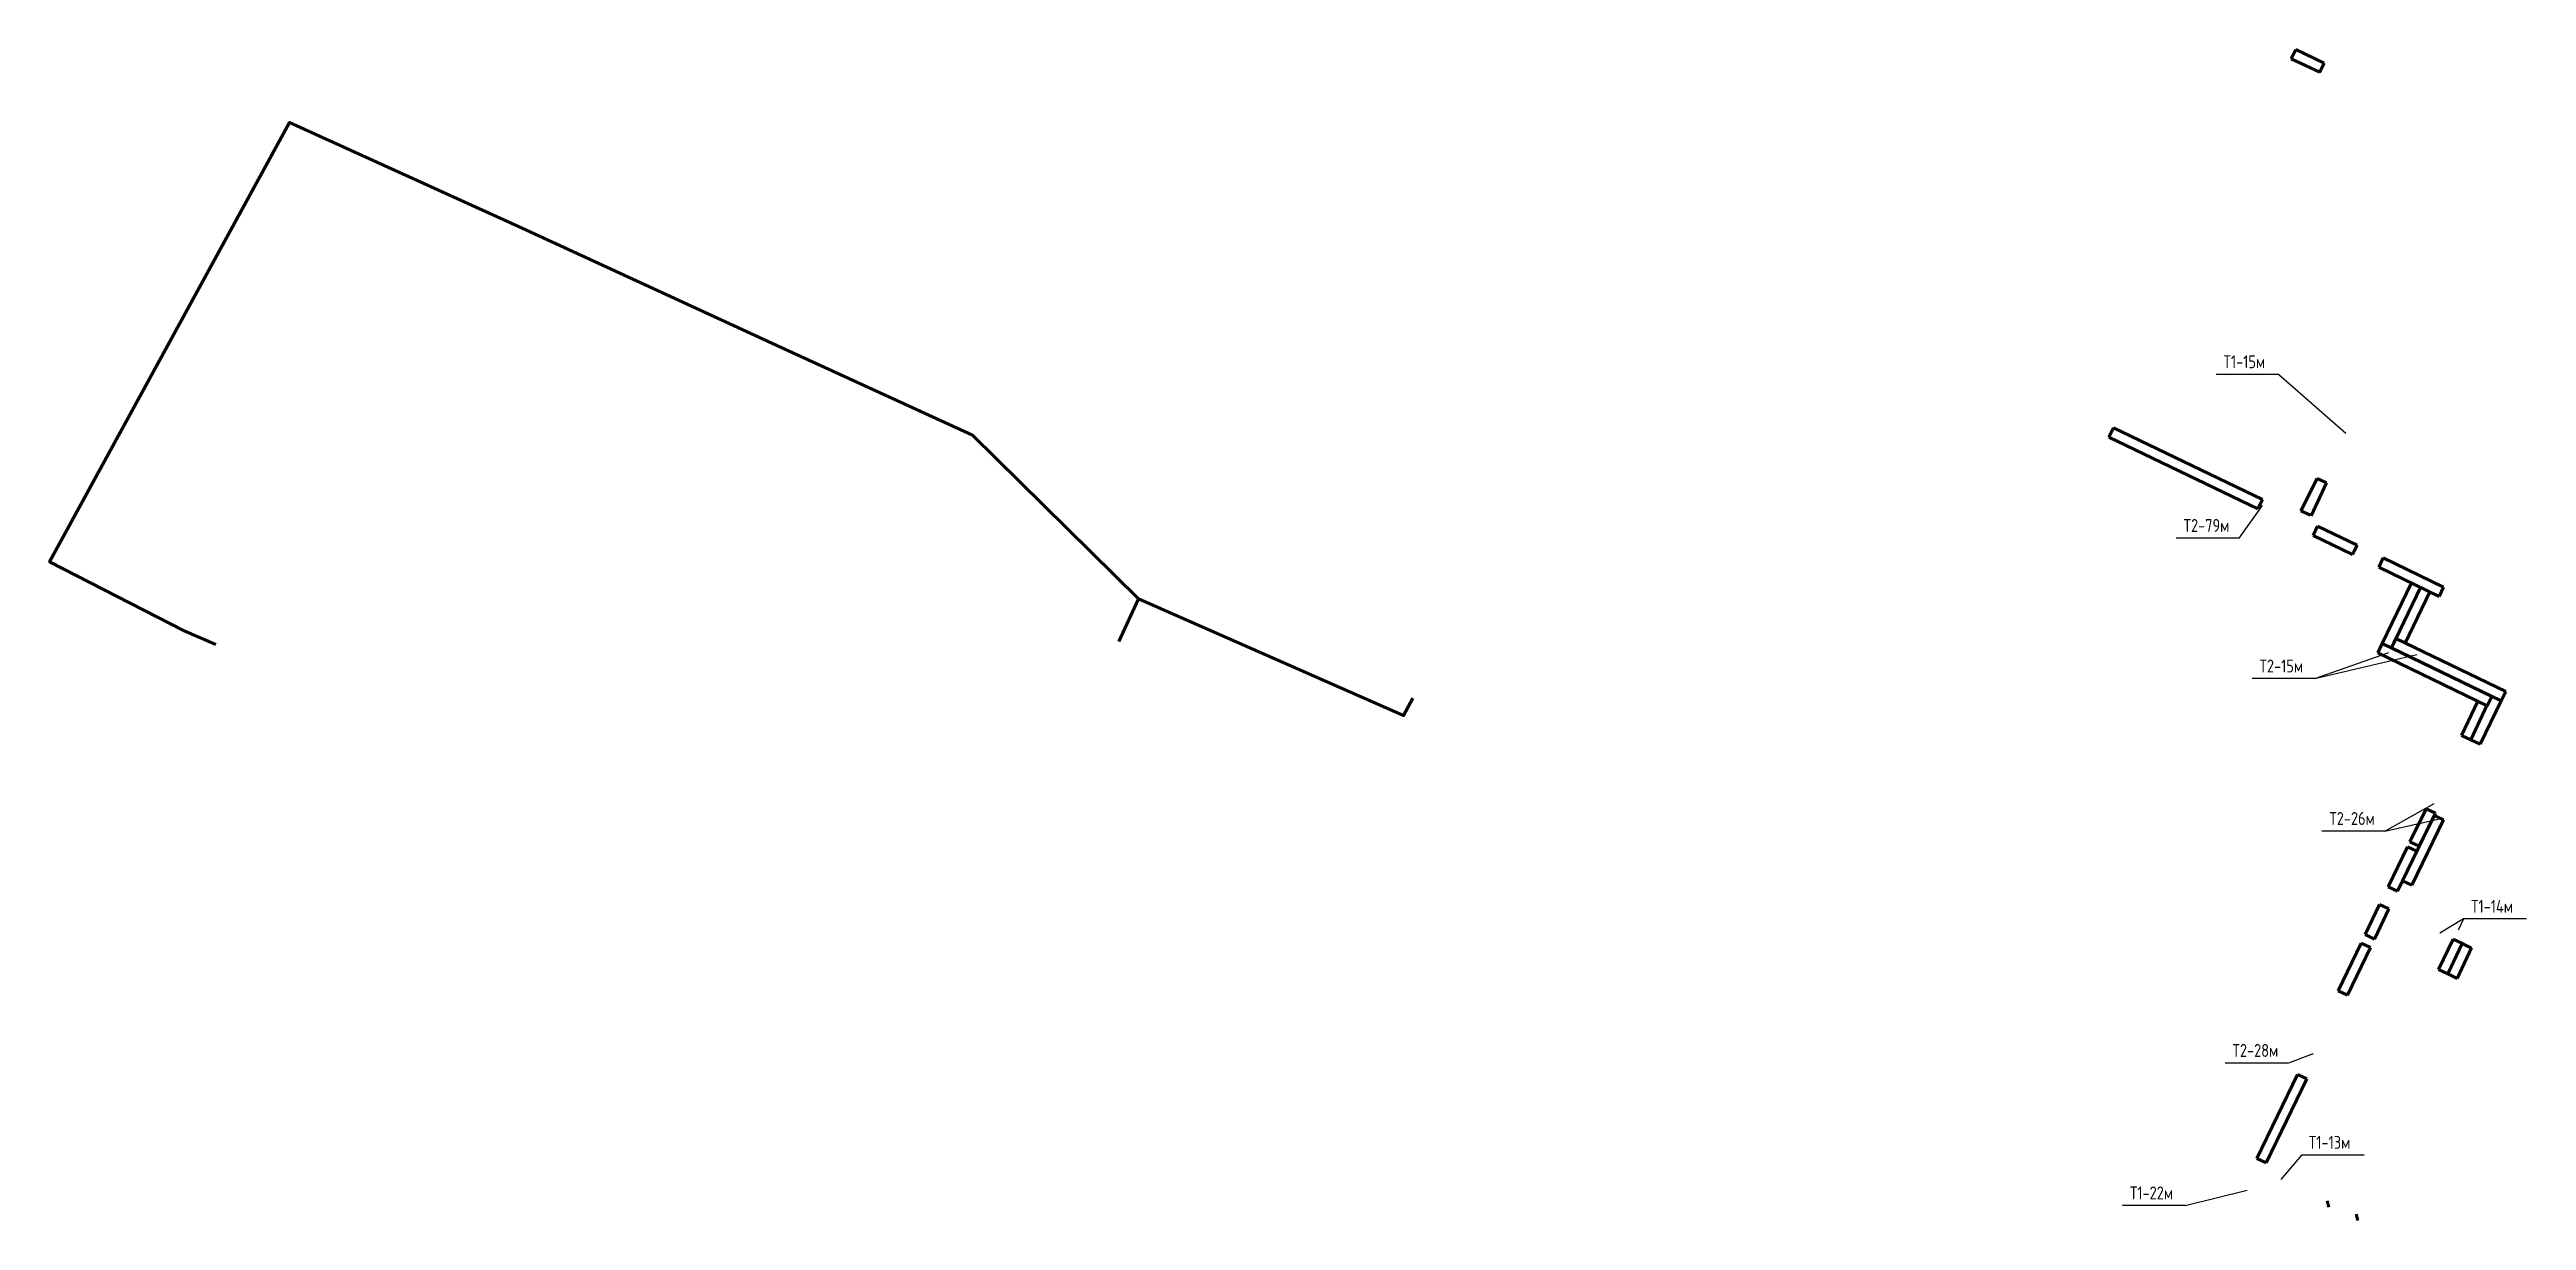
# Model space of a CAD drawing. Extents: x 1098675 to 1099684, y 381052 to 381453.
# Drawn here: x 1098674.7 to 1098914.4, y 381299.1 to 381412.4 of the extents above; entities that cross this region are included whole.
import ezdxf

# ---------------------------------------------------------------- set-up
doc = ezdxf.new("R2010")
doc.units = 0
doc.header["$MEASUREMENT"] = 0
doc.layers.get('0').update_dxf_attribs({"linetype": 'CONTINUOUS', "lineweight": 0})
doc.layers.add('невидимые', color=7, linetype='CONTINUOUS')
doc.styles.add('ГОСТ 2.304', font='GOST2304A.ttf')

msp = doc.modelspace()

# ---------------------------------------------------------------- texts
at = {"layer": 'невидимые', "color": 3, "lineweight": 25, "ltscale": 100, "char_height": 1.25, "width": 4.35652, "attachment_point": 1, "style": 'ГОСТ 2.304', "bg_fill": 3, "box_fill_scale": 1.5, "bg_fill_color": 256, "bg_fill_transparency": 0}
for s, insert in [('Т1-15м', (1098885.122, 381382.847)), ('Т2-15м', (1098888.611, 381353.396)), ('Т2-26м', (1098895.371, 381338.642)), ('Т1-14м', (1098909.086, 381330.135)), ('Т1-22м', (1098876.066, 381302.401))]:
    msp.add_mtext(s, dxfattribs=dict(at, insert=insert))

# ---------------------------------------------------------------- linework, layer by layer
at = {"linetype": 'Continuous', "lineweight": 60}
for points in [[(1098891.68, 381411.533), (1098892.108, 381412.437)], [(1098892.108, 381412.437), (1098894.854, 381411.123)], [(1098891.68, 381411.533), (1098894.432, 381410.232)], [(1098894.426, 381410.219), (1098894.854, 381411.123)], [(1098690.78, 381354.864), (1098687.735, 381356.192), (1098674.696, 381362.863), (1098697.924, 381405.391), (1098720.448, 381395.156), (1098745.439, 381383.626), (1098764.036, 381375.114), (1098780.088, 381359.276), (1098778.206, 381355.151)], [(1098874.037, 381374.922), (1098874.464, 381375.826)], [(1098874.037, 381374.922), (1098888.453, 381367.971)], [(1098888.88, 381368.875), (1098874.464, 381375.826)], [(1098892.621, 381367.784), (1098894.2, 381370.923)], [(1098893.599, 381367.322), (1098895.104, 381370.496)], [(1098895.104, 381370.496), (1098894.2, 381370.923)], [(1098888.453, 381367.971), (1098888.88, 381368.875)], [(1098893.525, 381367.356), (1098892.621, 381367.784)], [(1098893.788, 381365.403), (1098894.215, 381366.307)], [(1098893.788, 381365.403), (1098897.615, 381363.556)], [(1098898.042, 381364.46), (1098894.215, 381366.307)], [(1098897.615, 381363.556), (1098898.042, 381364.46)], [(1098900.157, 381362.328), (1098900.585, 381363.232)], [(1098900.157, 381362.328), (1098906.003, 381359.511)], [(1098906.43, 381360.415), (1098900.585, 381363.232)], [(1098900.472, 381354.962), (1098903.302, 381360.813)], [(1098901.379, 381354.525), (1098904.201, 381360.38)], [(1098902.71, 381354.993), (1098905.098, 381359.947)], [(1098906.003, 381359.511), (1098906.43, 381360.415)], [(1098780.088, 381359.276), (1098805.762, 381347.974), (1098806.641, 381349.676)], [(1098900.044, 381354.058), (1098900.472, 381354.962)], [(1098911.084, 381349.828), (1098900.472, 381354.962)], [(1098901.378, 381354.524), (1098912.007, 381349.391)], [(1098901.379, 381354.525), (1098901.806, 381355.429)], [(1098912.435, 381350.295), (1098901.806, 381355.429)], [(1098900.044, 381354.058), (1098910.657, 381348.924)], [(1098910.657, 381348.924), (1098911.084, 381349.828)], [(1098912.007, 381349.391), (1098912.435, 381350.295)], [(1098908.157, 381346.061), (1098909.753, 381349.361)], [(1098909.061, 381345.634), (1098910.623, 381348.94)], [(1098909.966, 381345.195), (1098912.007, 381349.391)], [(1098909.061, 381345.634), (1098908.157, 381346.061)], [(1098909.966, 381345.195), (1098909.062, 381345.623)], [(1098902.438, 381331.98), (1098905.511, 381338.313)], [(1098903.168, 381335.753), (1098904.731, 381338.962)], [(1098906.416, 381337.885), (1098903.342, 381331.552)], [(1098905.63, 381338.537), (1098904.075, 381335.33)], [(1098905.63, 381338.537), (1098904.726, 381338.964)], [(1098906.416, 381337.885), (1098905.511, 381338.313)], [(1098904.075, 381335.325), (1098903.171, 381335.752)], [(1098901.067, 381331.402), (1098902.939, 381335.268)], [(1098903.829, 381334.847), (1098901.971, 381330.974)], [(1098903.843, 381334.84), (1098902.939, 381335.268)], [(1098901.971, 381330.974), (1098901.067, 381331.402)], [(1098903.342, 381331.552), (1098902.438, 381331.98)], [(1098898.832, 381326.773), (1098900.233, 381329.706)], [(1098899.728, 381326.347), (1098901.117, 381329.286)], [(1098901.137, 381329.279), (1098900.233, 381329.706)], [(1098896.205, 381321.349), (1098898.43, 381325.946)], [(1098899.334, 381325.518), (1098898.43, 381325.946)], [(1098899.736, 381326.345), (1098898.832, 381326.773)], [(1098905.942, 381323.396), (1098907.343, 381326.33)], [(1098906.838, 381322.971), (1098908.227, 381325.91)], [(1098908.247, 381325.902), (1098907.343, 381326.33)], [(1098909.137, 381325.48), (1098908.233, 381325.907)], [(1098897.109, 381320.921), (1098899.334, 381325.518)], [(1098906.846, 381322.969), (1098905.942, 381323.396)], [(1098907.742, 381322.543), (1098909.131, 381325.483)], [(1098897.109, 381320.921), (1098896.205, 381321.349)], [(1098907.742, 381322.543), (1098906.838, 381322.971)], [(1098892.282, 381313.234), (1098888.352, 381305.111)], [(1098889.256, 381304.683), (1098893.186, 381312.807)], [(1098893.186, 381312.807), (1098892.282, 381313.234)], [(1098889.256, 381304.683), (1098888.352, 381305.111)], [(1098895.309, 381300.402), (1098895.139, 381300.999)], [(1098898.127, 381299.111), (1098897.957, 381299.708)]]:
    msp.add_lwpolyline(points, dxfattribs=at)

msp.set_redraw_order([(e.dxf.handle, doc.entitydb.next_handle()) for e in msp.query("TEXT MTEXT ATTDEF DIMENSION ARC_DIMENSION")])  # texts and dimensions are drawn at this point

# ---------------------------------------------------------------- next in the draw order: linework, layer by layer
at = {"layer": 'невидимые', "lineweight": 25, "ltscale": 100}
for points in [[(1098890.481, 381381), (1098884.403, 381381)], [(1098890.481, 381381), (1098896.961, 381375.298)], [(1098893.97, 381351.549), (1098901.113, 381354.096)], [(1098893.97, 381351.549), (1098903.848, 381353.888)], [(1098893.97, 381351.549), (1098887.892, 381351.549)], [(1098900.731, 381336.796), (1098905.52, 381339.461)], [(1098900.731, 381336.796), (1098905.901, 381337.94)], [(1098900.731, 381336.796), (1098894.652, 381336.796)], [(1098908.366, 381328.288), (1098906.075, 381326.932)], [(1098908.366, 381328.288), (1098907.849, 381327.198)], [(1098914.445, 381328.288), (1098908.366, 381328.288)], [(1098881.425, 381300.554), (1098887.42, 381302.036)], [(1098881.425, 381300.554), (1098875.347, 381300.554)]]:
    msp.add_lwpolyline(points, dxfattribs=at)

# ---------------------------------------------------------------- next in the draw order: texts
at = {"layer": 'невидимые', "color": 3, "lineweight": 25, "ltscale": 100, "char_height": 1.25, "width": 4.35652, "attachment_point": 1, "style": 'ГОСТ 2.304', "bg_fill": 3, "box_fill_scale": 1.5, "bg_fill_color": 256, "bg_fill_transparency": 0}
for s, insert in [('Т2-79м', (1098881.262, 381366.999)), ('Т2-28м', (1098885.994, 381316.19)), ('Т1-13м', (1098893.386, 381307.289))]:
    msp.add_mtext(s, dxfattribs=dict(at, insert=insert))

# ---------------------------------------------------------------- next in the draw order: linework, layer by layer
at = {"layer": 'невидимые', "lineweight": 25, "ltscale": 100}
for points in [[(1098886.622, 381365.152), (1098888.906, 381368.306)], [(1098886.622, 381365.152), (1098880.543, 381365.152)], [(1098891.353, 381314.343), (1098885.275, 381314.343)], [(1098891.353, 381314.343), (1098893.817, 381315.264)], [(1098892.666, 381305.442), (1098890.669, 381303.074)], [(1098898.745, 381305.442), (1098892.666, 381305.442)]]:
    msp.add_lwpolyline(points, dxfattribs=at)

doc.saveas('drawing.dxf')
